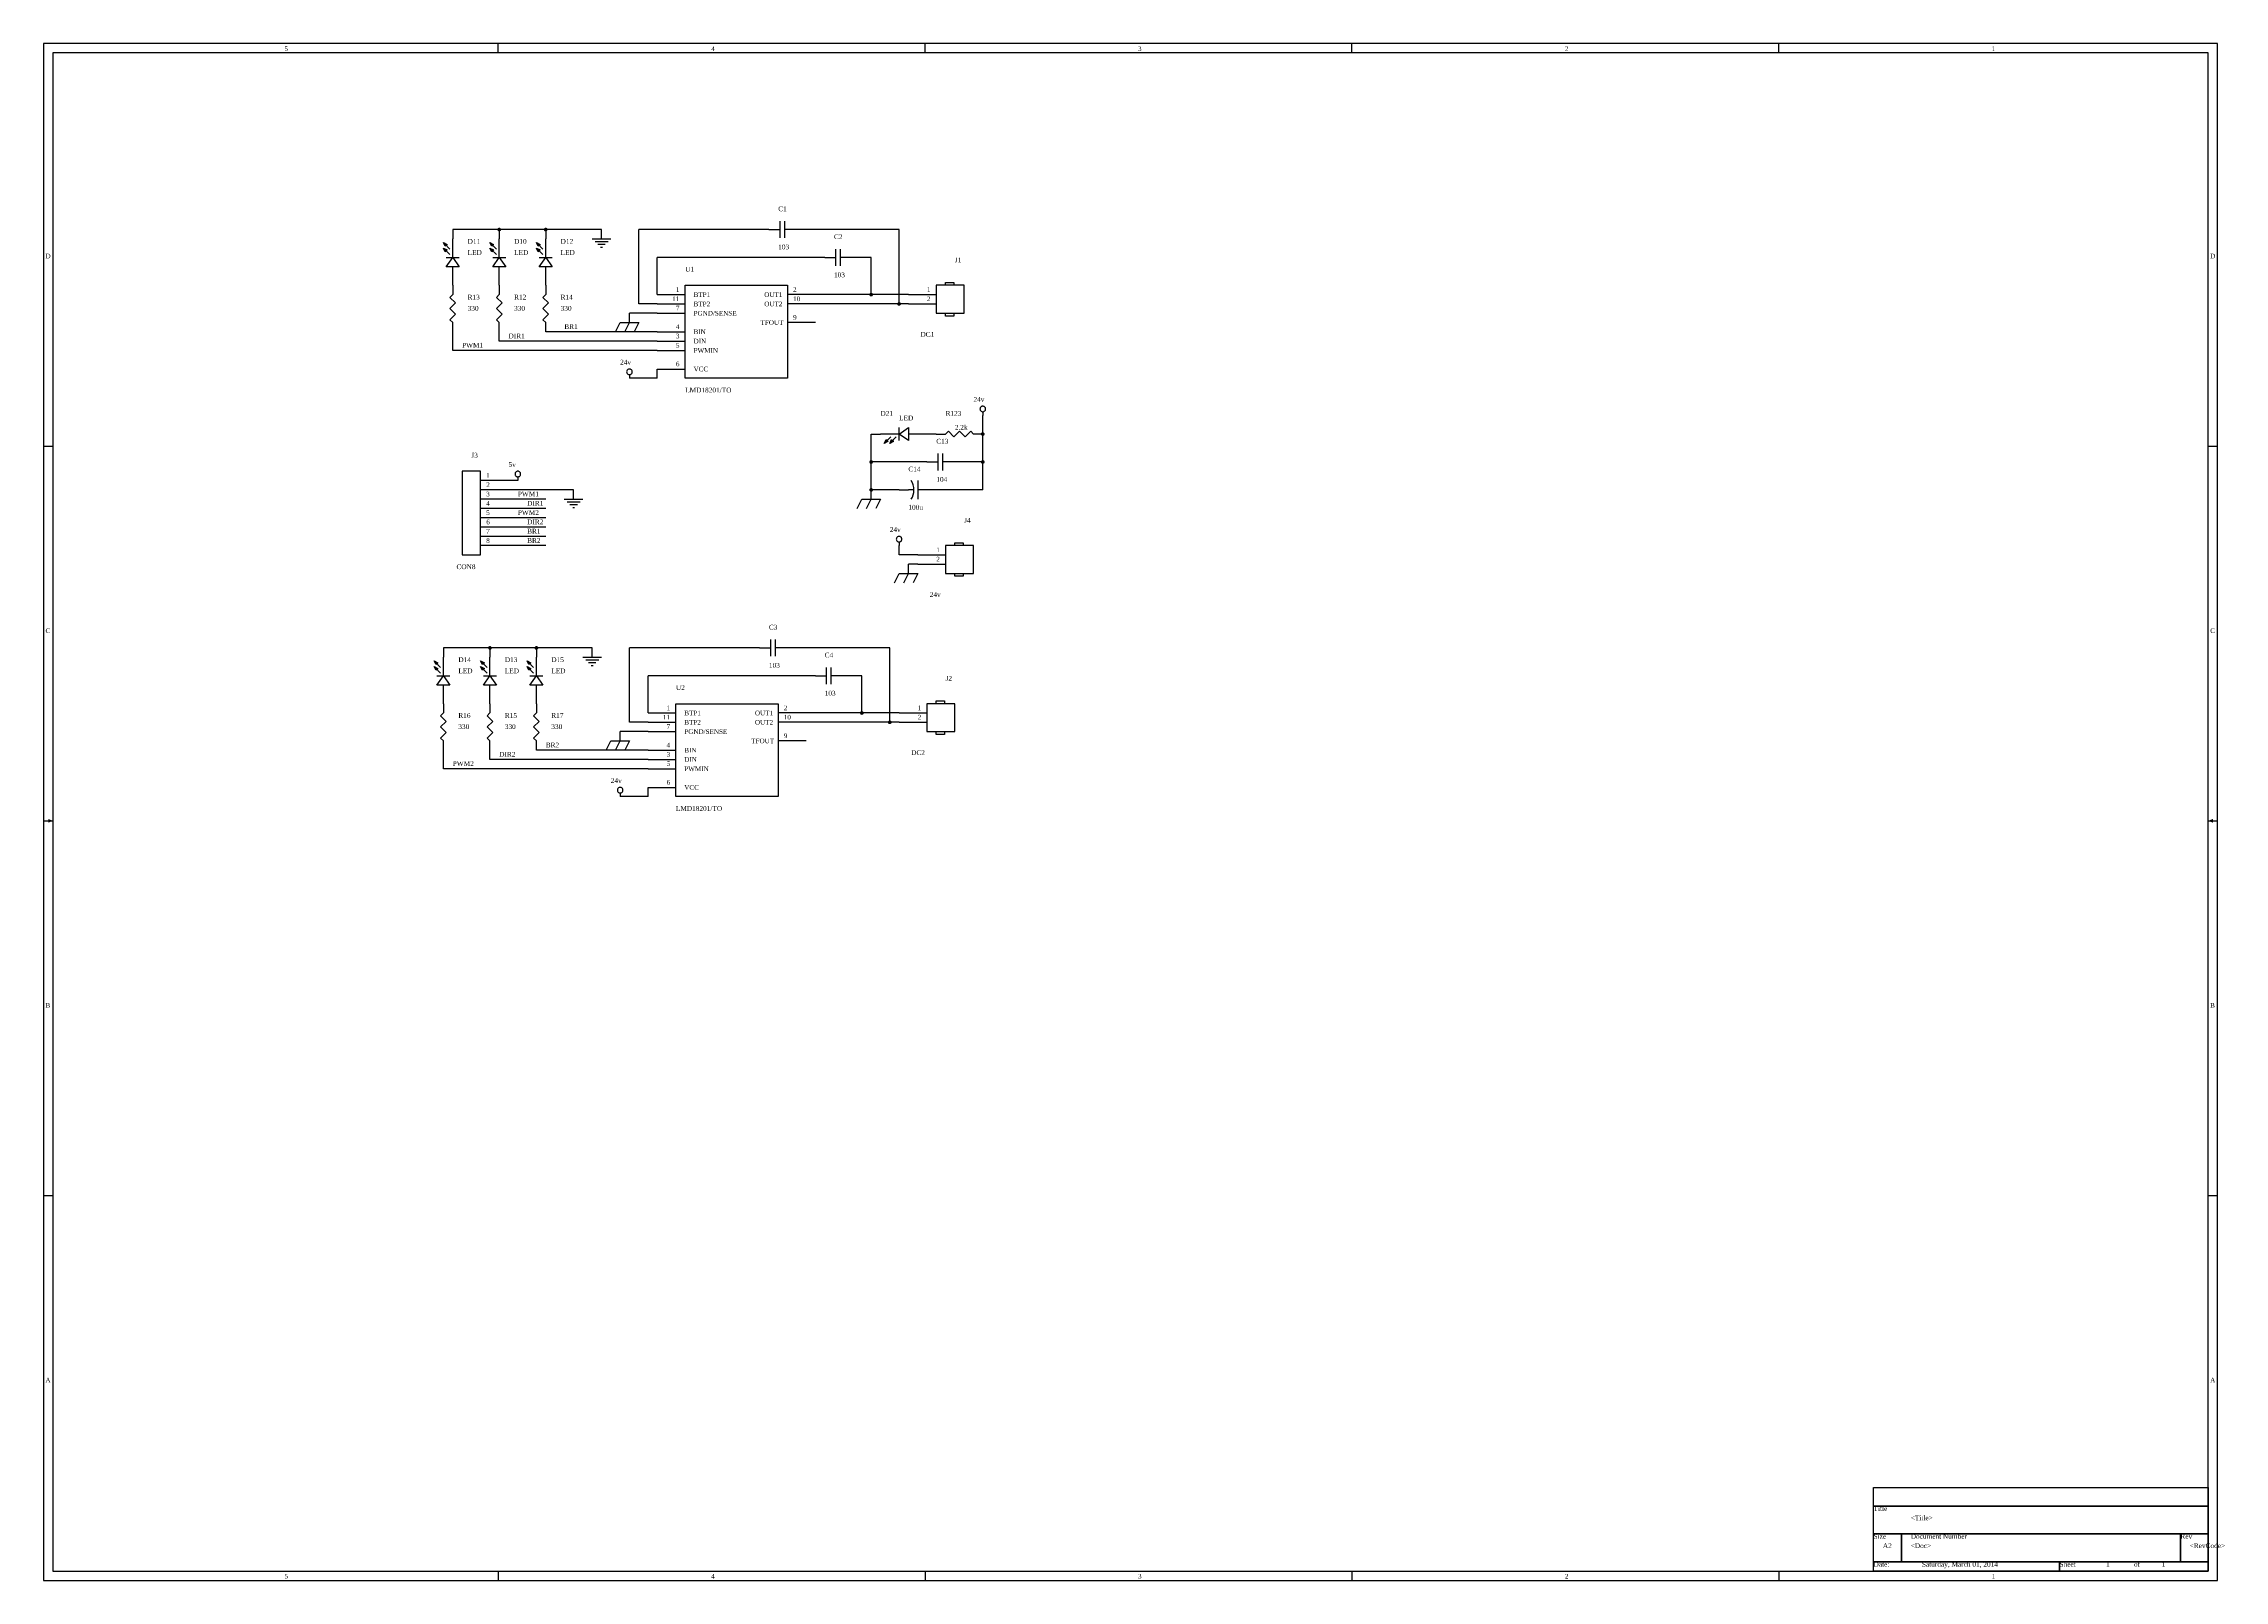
# Model space of a CAD drawing. Extents: x -3 to 593, y 3 to 422.
import ezdxf

# ---------------------------------------------------------------- set-up
doc = ezdxf.new("R2010")
doc.units = 0
doc.header["$MEASUREMENT"] = 0
for name, color, linetype in [('PARTS', 7, 'Continuous'), ('PARTTEXT', 7, 'Continuous'), ('TITLE', 7, 'Continuous'), ('WIRE', 7, 'Continuous'), ('WIRETEXT', 7, 'Continuous')]:
    doc.layers.add(name, color=color, linetype=linetype)
doc.styles.get("Standard").update_dxf_attribs({"font": 'times_0.ttf'})

msp = doc.modelspace()

# ---------------------------------------------------------------- linework, layer by layer
at = {"layer": 'PARTS'}
for p, q in [((109.22, 371.602), (109.22, 369.062)), ((121.92, 371.602), (121.92, 369.062)), ((134.62, 371.602), (134.62, 369.062)), ((195.58, 371.602), (198.12, 371.602)), ((203.2, 371.602), (200.66, 371.602)), ((210.82, 363.982), (213.36, 363.982)), ((218.44, 363.982), (215.9, 363.982)), ((109.22, 356.362), (109.22, 358.902)), ((121.92, 356.362), (121.92, 358.902)), ((134.62, 356.362), (134.62, 358.902)), ((109.22, 356.362), (109.22, 353.822)), ((121.92, 356.362), (121.92, 353.822)), ((134.62, 356.362), (134.62, 353.822)), ((165.1, 353.822), (172.72, 353.822)), ((208.28, 353.822), (200.66, 353.822)), ((233.68, 353.822), (241.3, 353.822)), ((109.22, 343.662), (109.22, 346.202)), ((121.92, 343.662), (121.92, 346.202)), ((134.62, 343.662), (134.62, 346.202)), ((165.1, 351.282), (172.72, 351.282)), ((165.1, 348.742), (172.72, 348.742)), ((208.28, 351.282), (200.66, 351.282)), ((208.28, 346.202), (200.66, 346.202)), ((233.68, 351.282), (241.3, 351.282)), ((165.1, 343.662), (172.72, 343.662)), ((165.1, 341.122), (172.72, 341.122)), ((165.1, 338.582), (172.72, 338.582)), ((165.1, 333.502), (172.72, 333.502)), ((223.52, 315.722), (226.06, 315.722)), ((238.76, 315.722), (236.22, 315.722)), ((241.3, 315.722), (243.84, 315.722)), ((254, 315.722), (251.46, 315.722)), ((238.76, 308.102), (241.3, 308.102)), ((246.38, 308.102), (243.84, 308.102)), ((124.46, 303.022), (116.84, 303.022)), ((124.46, 300.482), (116.84, 300.482)), ((124.46, 297.942), (116.84, 297.942)), ((231.14, 300.482), (233.68, 300.482)), ((238.76, 300.482), (236.22, 300.482)), ((124.46, 295.402), (116.84, 295.402)), ((124.46, 292.862), (116.84, 292.862)), ((124.46, 290.322), (116.84, 290.322)), ((124.46, 287.782), (116.84, 287.782)), ((124.46, 285.242), (116.84, 285.242)), ((236.22, 282.702), (243.84, 282.702)), ((236.22, 280.162), (243.84, 280.162)), ((106.68, 257.302), (106.68, 254.762)), ((119.38, 257.302), (119.38, 254.762)), ((132.08, 257.302), (132.08, 254.762)), ((193.04, 257.302), (195.58, 257.302)), ((200.66, 257.302), (198.12, 257.302)), ((106.68, 242.062), (106.68, 244.602)), ((119.38, 242.062), (119.38, 244.602)), ((132.08, 242.062), (132.08, 244.602)), ((208.28, 249.682), (210.82, 249.682)), ((215.9, 249.682), (213.36, 249.682)), ((106.68, 242.062), (106.68, 239.522)), ((119.38, 242.062), (119.38, 239.522)), ((132.08, 242.062), (132.08, 239.522)), ((162.56, 239.522), (170.18, 239.522)), ((205.74, 239.522), (198.12, 239.522)), ((231.14, 239.522), (238.76, 239.522)), ((162.56, 236.982), (170.18, 236.982)), ((162.56, 234.442), (170.18, 234.442)), ((205.74, 236.982), (198.12, 236.982)), ((231.14, 236.982), (238.76, 236.982)), ((106.68, 229.362), (106.68, 231.902)), ((119.38, 229.362), (119.38, 231.902)), ((132.08, 229.362), (132.08, 231.902)), ((162.56, 229.362), (170.18, 229.362)), ((162.56, 226.822), (170.18, 226.822)), ((205.74, 231.902), (198.12, 231.902)), ((162.56, 224.282), (170.18, 224.282)), ((162.56, 219.202), (170.18, 219.202))]:
    msp.add_line(p, q, dxfattribs=at)
for points in [[(198.12, 371.602), (198.628, 371.602)], [(198.628, 369.316), (198.628, 373.888)], [(199.898, 369.316), (199.898, 373.888)], [(200.66, 371.602), (199.898, 371.602)], [(106.934, 367.792), (108.458, 366.268)], [(106.934, 366.268), (108.458, 364.744)], [(107.442, 363.982), (110.998, 363.982)], [(109.22, 363.982), (109.22, 369.062)], [(119.634, 367.792), (121.158, 366.268)], [(119.634, 366.268), (121.158, 364.744)], [(120.142, 363.982), (123.698, 363.982)], [(121.92, 363.982), (121.92, 369.062)], [(132.334, 367.792), (133.858, 366.268)], [(132.334, 366.268), (133.858, 364.744)], [(132.842, 363.982), (136.398, 363.982)], [(134.62, 363.982), (134.62, 369.062)], [(147.32, 369.062), (152.4, 369.062)], [(148.082, 368.3), (151.638, 368.3)], [(150.876, 367.538), (148.844, 367.538)], [(149.606, 366.776), (150.114, 366.776)], [(213.36, 363.982), (213.868, 363.982)], [(213.868, 361.696), (213.868, 366.268)], [(215.138, 361.696), (215.138, 366.268)], [(215.9, 363.982), (215.138, 363.982)], [(109.22, 358.902), (109.22, 361.442)], [(121.92, 358.902), (121.92, 361.442)], [(134.62, 358.902), (134.62, 361.442)], [(108.458, 353.06), (109.22, 353.822)], [(109.982, 351.536), (108.458, 353.06)], [(108.458, 350.012), (109.982, 351.536)], [(121.158, 353.06), (121.92, 353.822)], [(122.682, 351.536), (121.158, 353.06)], [(121.158, 350.012), (122.682, 351.536)], [(133.858, 353.06), (134.62, 353.822)], [(135.382, 351.536), (133.858, 353.06)], [(133.858, 350.012), (135.382, 351.536)], [(243.84, 356.362), (243.84, 356.362), (243.84, 357.124), (246.126, 357.124), (246.126, 356.362)], [(109.982, 348.488), (108.458, 350.012)], [(108.458, 346.964), (109.982, 348.488)], [(109.22, 346.202), (108.458, 346.964)], [(122.682, 348.488), (121.158, 350.012)], [(121.158, 346.964), (122.682, 348.488)], [(121.92, 346.202), (121.158, 346.964)], [(135.382, 348.488), (133.858, 350.012)], [(133.858, 346.964), (135.382, 348.488)], [(134.62, 346.202), (133.858, 346.964)], [(153.67, 343.662), (154.94, 346.202)], [(154.94, 346.202), (160.02, 346.202)], [(156.21, 343.662), (157.48, 346.202)], [(160.02, 346.202), (158.75, 343.662)], [(246.126, 348.742), (246.126, 348.742), (246.126, 347.98), (243.84, 347.98), (243.84, 348.742)], [(157.48, 331.978), (157.48, 330.962)], [(254, 321.818), (254, 320.802)], [(231.14, 315.722), (226.06, 315.722)], [(231.14, 313.944), (231.14, 317.5)], [(236.22, 315.722), (233.68, 315.722)], [(243.84, 315.722), (244.602, 316.484)], [(244.602, 316.484), (246.126, 314.96)], [(246.126, 314.96), (247.65, 316.484)], [(247.65, 316.484), (249.174, 314.96)], [(249.174, 314.96), (250.698, 316.484)], [(250.698, 316.484), (251.46, 315.722)], [(227.33, 313.436), (228.854, 314.96)], [(228.854, 313.436), (230.378, 314.96)], [(241.808, 305.816), (241.808, 310.388)], [(243.078, 305.816), (243.078, 310.388)], [(127, 304.038), (127, 303.022)], [(241.3, 308.102), (241.808, 308.102)], [(243.84, 308.102), (243.078, 308.102)], [(139.7, 297.942), (144.78, 297.942)], [(219.71, 295.402), (220.98, 297.942)], [(220.98, 297.942), (226.06, 297.942)], [(222.25, 295.402), (223.52, 297.942)], [(226.06, 297.942), (224.79, 295.402)], [(235.204, 300.482), (233.68, 300.482)], [(236.22, 303.022), (236.22, 297.942)], [(140.462, 297.18), (144.018, 297.18)], [(143.256, 296.418), (141.224, 296.418)], [(141.986, 295.656), (142.494, 295.656)], [(231.14, 286.258), (231.14, 285.242)], [(246.38, 285.242), (246.38, 285.242), (246.38, 286.004), (248.666, 286.004), (248.666, 285.242)], [(229.87, 275.082), (231.14, 277.622)], [(231.14, 277.622), (236.22, 277.622)], [(232.41, 275.082), (233.68, 277.622)], [(236.22, 277.622), (234.95, 275.082)], [(248.666, 277.622), (248.666, 277.622), (248.666, 276.86), (246.38, 276.86), (246.38, 277.622)], [(195.58, 257.302), (196.088, 257.302)], [(196.088, 255.016), (196.088, 259.588)], [(197.358, 255.016), (197.358, 259.588)], [(198.12, 257.302), (197.358, 257.302)], [(104.394, 253.492), (105.918, 251.968)], [(104.394, 251.968), (105.918, 250.444)], [(106.68, 249.682), (106.68, 254.762)], [(117.094, 253.492), (118.618, 251.968)], [(117.094, 251.968), (118.618, 250.444)], [(119.38, 249.682), (119.38, 254.762)], [(129.794, 253.492), (131.318, 251.968)], [(129.794, 251.968), (131.318, 250.444)], [(132.08, 249.682), (132.08, 254.762)], [(144.78, 254.762), (149.86, 254.762)], [(145.542, 254), (149.098, 254)], [(148.336, 253.238), (146.304, 253.238)], [(147.066, 252.476), (147.574, 252.476)], [(211.328, 247.396), (211.328, 251.968)], [(212.598, 247.396), (212.598, 251.968)], [(104.902, 249.682), (108.458, 249.682)], [(106.68, 244.602), (106.68, 247.142)], [(117.602, 249.682), (121.158, 249.682)], [(119.38, 244.602), (119.38, 247.142)], [(130.302, 249.682), (133.858, 249.682)], [(132.08, 244.602), (132.08, 247.142)], [(210.82, 249.682), (211.328, 249.682)], [(213.36, 249.682), (212.598, 249.682)], [(105.918, 238.76), (106.68, 239.522)], [(107.442, 237.236), (105.918, 238.76)], [(118.618, 238.76), (119.38, 239.522)], [(120.142, 237.236), (118.618, 238.76)], [(131.318, 238.76), (132.08, 239.522)], [(132.842, 237.236), (131.318, 238.76)], [(241.3, 242.062), (241.3, 242.062), (241.3, 242.824), (243.586, 242.824), (243.586, 242.062)], [(105.918, 235.712), (107.442, 237.236)], [(107.442, 234.188), (105.918, 235.712)], [(105.918, 232.664), (107.442, 234.188)], [(106.68, 231.902), (105.918, 232.664)], [(118.618, 235.712), (120.142, 237.236)], [(120.142, 234.188), (118.618, 235.712)], [(118.618, 232.664), (120.142, 234.188)], [(119.38, 231.902), (118.618, 232.664)], [(131.318, 235.712), (132.842, 237.236)], [(132.842, 234.188), (131.318, 235.712)], [(131.318, 232.664), (132.842, 234.188)], [(132.08, 231.902), (131.318, 232.664)], [(243.586, 234.442), (243.586, 234.442), (243.586, 233.68), (241.3, 233.68), (241.3, 234.442)], [(151.13, 229.362), (152.4, 231.902)], [(152.4, 231.902), (157.48, 231.902)], [(153.67, 229.362), (154.94, 231.902)], [(157.48, 231.902), (156.21, 229.362)], [(154.94, 217.678), (154.94, 216.662)]]:
    msp.add_lwpolyline(points, dxfattribs=at)
for points in [[(107.188, 367.03), (107.188, 367.03), (106.68, 368.046), (107.696, 367.538), (107.188, 367.03)], [(107.188, 365.506), (107.188, 365.506), (106.68, 366.522), (107.696, 366.014), (107.188, 365.506)], [(109.22, 363.982), (109.22, 363.982), (110.998, 361.442), (107.442, 361.442), (109.22, 363.982)], [(119.888, 367.03), (119.888, 367.03), (119.38, 368.046), (120.396, 367.538), (119.888, 367.03)], [(119.888, 365.506), (119.888, 365.506), (119.38, 366.522), (120.396, 366.014), (119.888, 365.506)], [(121.92, 363.982), (121.92, 363.982), (123.698, 361.442), (120.142, 361.442), (121.92, 363.982)], [(132.588, 367.03), (132.588, 367.03), (132.08, 368.046), (133.096, 367.538), (132.588, 367.03)], [(132.588, 365.506), (132.588, 365.506), (132.08, 366.522), (133.096, 366.014), (132.588, 365.506)], [(134.62, 363.982), (134.62, 363.982), (136.398, 361.442), (132.842, 361.442), (134.62, 363.982)], [(172.72, 356.362), (200.66, 356.362), (200.66, 330.962), (172.72, 330.962)], [(248.92, 356.362), (241.3, 356.362), (241.3, 348.742), (248.92, 348.742)], [(231.14, 315.722), (231.14, 315.722), (233.68, 317.5), (233.68, 313.944), (231.14, 315.722)], [(228.092, 313.69), (228.092, 313.69), (227.076, 313.182), (227.584, 314.198), (228.092, 313.69)], [(229.616, 313.69), (229.616, 313.69), (228.6, 313.182), (229.108, 314.198), (229.616, 313.69)], [(116.84, 305.562), (111.76, 305.562), (111.76, 282.702), (116.84, 282.702)], [(251.46, 285.242), (243.84, 285.242), (243.84, 277.622), (251.46, 277.622)], [(104.648, 252.73), (104.648, 252.73), (104.14, 253.746), (105.156, 253.238), (104.648, 252.73)], [(104.648, 251.206), (104.648, 251.206), (104.14, 252.222), (105.156, 251.714), (104.648, 251.206)], [(117.348, 252.73), (117.348, 252.73), (116.84, 253.746), (117.856, 253.238), (117.348, 252.73)], [(117.348, 251.206), (117.348, 251.206), (116.84, 252.222), (117.856, 251.714), (117.348, 251.206)], [(130.048, 252.73), (130.048, 252.73), (129.54, 253.746), (130.556, 253.238), (130.048, 252.73)], [(130.048, 251.206), (130.048, 251.206), (129.54, 252.222), (130.556, 251.714), (130.048, 251.206)], [(106.68, 249.682), (106.68, 249.682), (108.458, 247.142), (104.902, 247.142), (106.68, 249.682)], [(119.38, 249.682), (119.38, 249.682), (121.158, 247.142), (117.602, 247.142), (119.38, 249.682)], [(132.08, 249.682), (132.08, 249.682), (133.858, 247.142), (130.302, 247.142), (132.08, 249.682)], [(170.18, 242.062), (198.12, 242.062), (198.12, 216.662), (170.18, 216.662)], [(246.38, 242.062), (238.76, 242.062), (238.76, 234.442), (246.38, 234.442)]]:
    msp.add_lwpolyline(points, close=True, dxfattribs=at)
for points in [[(158.242, 332.74, 0.0985), (158.184, 333.0316, 0.0985), (158.0188, 333.2788, 0.0985), (157.7716, 333.444, 0.0985), (157.48, 333.502, 0.0985), (157.1884, 333.444, 0.0985), (156.9412, 333.2788, 0.0985), (156.776, 333.0316, 0.0985), (156.718, 332.74, 0.0985), (156.776, 332.4484, 0.0985), (156.9412, 332.2012, 0.0985), (157.1884, 332.036, 0.0985), (157.48, 331.978, 0.0985), (157.7716, 332.036, 0.0985), (158.0188, 332.2012, 0.0985), (158.184, 332.4484, 0.0985)], [(254.762, 322.58, 0.0985), (254.704, 322.8716, 0.0985), (254.5388, 323.1188, 0.0985), (254.2916, 323.284, 0.0985), (254, 323.342, 0.0985), (253.7084, 323.284, 0.0985), (253.4612, 323.1188, 0.0985), (253.296, 322.8716, 0.0985), (253.238, 322.58, 0.0985), (253.296, 322.2884, 0.0985), (253.4612, 322.0412, 0.0985), (253.7084, 321.876, 0.0985), (254, 321.818, 0.0985), (254.2916, 321.876, 0.0985), (254.5388, 322.0412, 0.0985), (254.704, 322.2884, 0.0985)], [(127.762, 304.8, 0.0985), (127.704, 305.0916, 0.0985), (127.5388, 305.3388, 0.0985), (127.2916, 305.504, 0.0985), (127, 305.562, 0.0985), (126.7084, 305.504, 0.0985), (126.4612, 305.3388, 0.0985), (126.296, 305.0916, 0.0985), (126.238, 304.8, 0.0985), (126.296, 304.5084, 0.0985), (126.4612, 304.2612, 0.0985), (126.7084, 304.096, 0.0985), (127, 304.038, 0.0985), (127.2916, 304.096, 0.0985), (127.5388, 304.2612, 0.0985), (127.704, 304.5084, 0.0985)], [(231.902, 287.02, 0.0985), (231.844, 287.3116, 0.0985), (231.6788, 287.5588, 0.0985), (231.4316, 287.724, 0.0985), (231.14, 287.782, 0.0985), (230.8484, 287.724, 0.0985), (230.6012, 287.5588, 0.0985), (230.436, 287.3116, 0.0985), (230.378, 287.02, 0.0985), (230.436, 286.7284, 0.0985), (230.6012, 286.4812, 0.0985), (230.8484, 286.316, 0.0985), (231.14, 286.258, 0.0985), (231.4316, 286.316, 0.0985), (231.6788, 286.4812, 0.0985), (231.844, 286.7284, 0.0985)], [(155.702, 218.44, 0.0985), (155.644, 218.7316, 0.0985), (155.4788, 218.9788, 0.0985), (155.2316, 219.144, 0.0985), (154.94, 219.202, 0.0985), (154.6484, 219.144, 0.0985), (154.4012, 218.9788, 0.0985), (154.236, 218.7316, 0.0985), (154.178, 218.44, 0.0985), (154.236, 218.1484, 0.0985), (154.4012, 217.9012, 0.0985), (154.6484, 217.736, 0.0985), (154.94, 217.678, 0.0985), (155.2316, 217.736, 0.0985), (155.4788, 217.9012, 0.0985), (155.644, 218.1484, 0.0985)]]:
    msp.add_lwpolyline(points, format="xyb", close=True, dxfattribs=at)
for points in [[(235.204, 300.482, 0.1654), (234.442, 303.022)], [(234.442, 297.942, 0.1654), (235.204, 300.482)]]:
    msp.add_lwpolyline(points, format="xyb", dxfattribs=at)
at = {"layer": 'TITLE'}
for points in [[(-2.54, 2.54), (591.312, 2.54), (591.312, 422.402), (-2.54, 422.402)], [(0, 5.08), (588.772, 5.08), (588.772, 419.862), (0, 419.862)], [(497.332, 27.94), (588.772, 27.94), (588.772, 22.86), (497.332, 22.86)], [(497.332, 22.86), (588.772, 22.86), (588.772, 15.24), (497.332, 15.24)], [(497.332, 15.24), (504.952, 15.24), (504.952, 7.62), (497.332, 7.62)], [(504.952, 15.24), (581.152, 15.24), (581.152, 7.62), (504.952, 7.62)], [(581.152, 15.24), (588.772, 15.24), (588.772, 7.62), (581.152, 7.62)], [(497.332, 7.62), (548.132, 7.62), (548.132, 5.08), (497.332, 5.08)], [(548.132, 7.62), (588.772, 7.62), (588.772, 5.08), (548.132, 5.08)]]:
    msp.add_lwpolyline(points, close=True, dxfattribs=at)
for points in [[(121.666, 419.862), (121.666, 422.402)], [(238.252, 419.862), (238.252, 422.402)], [(354.838, 419.862), (354.838, 422.402)], [(471.424, 419.862), (471.424, 422.402)], [(-2.54, 312.42), (0, 312.42)], [(588.772, 312.42), (591.312, 312.42)], [(-2.54, 210.058), (0, 210.058)], [(588.772, 210.058), (591.312, 210.058)], [(-2.54, 107.696), (0, 107.696)], [(588.772, 107.696), (591.312, 107.696)], [(121.666, 5.08), (121.666, 2.54)], [(238.252, 5.08), (238.252, 2.54)], [(354.838, 5.08), (354.838, 2.54)], [(471.424, 5.08), (471.424, 2.54)]]:
    msp.add_lwpolyline(points, dxfattribs=at)
for points in [[(0, 210.058), (-1.27, 210.566), (-1.27, 209.55), (-1.27, 210.058)], [(0, 210.058), (-1.27, 210.566), (-1.27, 209.55), (-1.27, 210.058)], [(0, 210.058), (-1.27, 210.566), (-1.27, 209.55), (-1.27, 210.058)], [(588.772, 210.058), (590.042, 210.566), (590.042, 209.55), (590.042, 210.058)], [(588.772, 210.058), (590.042, 210.566), (590.042, 209.55), (590.042, 210.058)], [(588.772, 210.058), (590.042, 210.566), (590.042, 209.55), (590.042, 210.058)]]:
    msp.add_solid(points, dxfattribs=at)
at = {"layer": 'WIRE'}
for points in [[(121.92, 371.602), (109.22, 371.602)], [(134.62, 371.602), (121.92, 371.602)], [(149.86, 371.602), (134.62, 371.602)], [(149.86, 369.062), (149.86, 371.602)], [(195.58, 371.602), (160.02, 371.602)], [(160.02, 351.282), (160.02, 371.602)], [(231.14, 371.602), (203.2, 371.602)], [(231.14, 351.282), (231.14, 371.602)], [(210.82, 363.982), (165.1, 363.982)], [(165.1, 353.822), (165.1, 363.982)], [(223.52, 363.982), (218.44, 363.982)], [(223.52, 353.822), (223.52, 363.982)], [(223.52, 353.822), (208.28, 353.822)], [(233.68, 353.822), (223.52, 353.822)], [(165.1, 348.742), (157.48, 348.742)], [(157.48, 346.202), (157.48, 348.742)], [(165.1, 351.282), (160.02, 351.282)], [(231.14, 351.282), (208.28, 351.282)], [(233.68, 351.282), (231.14, 351.282)], [(109.22, 338.582), (109.22, 343.662)], [(121.92, 341.122), (121.92, 343.662)], [(165.1, 341.122), (121.92, 341.122)], [(165.1, 343.662), (134.62, 343.662)], [(165.1, 338.582), (109.22, 338.582)], [(165.1, 330.962), (157.48, 330.962)], [(165.1, 330.962), (165.1, 333.502)], [(223.52, 308.102), (223.52, 315.722)], [(241.3, 315.722), (238.76, 315.722)], [(254, 315.722), (254, 320.802)], [(254, 308.102), (254, 315.722)], [(238.76, 308.102), (223.52, 308.102)], [(223.52, 300.482), (223.52, 308.102)], [(254, 308.102), (246.38, 308.102)], [(254, 300.482), (254, 308.102)], [(127, 303.022), (124.46, 303.022)], [(142.24, 300.482), (124.46, 300.482)], [(134.62, 297.942), (124.46, 297.942)], [(142.24, 297.942), (142.24, 300.482)], [(223.52, 297.942), (223.52, 300.482)], [(231.14, 300.482), (223.52, 300.482)], [(254, 300.482), (238.76, 300.482)], [(134.62, 295.402), (124.46, 295.402)], [(134.62, 292.862), (124.46, 292.862)], [(134.62, 290.322), (124.46, 290.322)], [(134.62, 287.782), (124.46, 287.782)], [(134.62, 285.242), (124.46, 285.242)], [(231.14, 282.702), (231.14, 285.242)], [(236.22, 282.702), (231.14, 282.702)], [(236.22, 280.162), (233.68, 280.162)], [(233.68, 277.622), (233.68, 280.162)], [(119.38, 257.302), (106.68, 257.302)], [(132.08, 257.302), (119.38, 257.302)], [(147.32, 257.302), (132.08, 257.302)], [(147.32, 254.762), (147.32, 257.302)], [(193.04, 257.302), (157.48, 257.302)], [(157.48, 236.982), (157.48, 257.302)], [(228.6, 257.302), (200.66, 257.302)], [(228.6, 236.982), (228.6, 257.302)], [(208.28, 249.682), (162.56, 249.682)], [(162.56, 239.522), (162.56, 249.682)], [(220.98, 249.682), (215.9, 249.682)], [(220.98, 239.522), (220.98, 249.682)], [(220.98, 239.522), (205.74, 239.522)], [(231.14, 239.522), (220.98, 239.522)], [(162.56, 234.442), (154.94, 234.442)], [(154.94, 231.902), (154.94, 234.442)], [(162.56, 236.982), (157.48, 236.982)], [(228.6, 236.982), (205.74, 236.982)], [(231.14, 236.982), (228.6, 236.982)], [(106.68, 224.282), (106.68, 229.362)], [(119.38, 226.822), (119.38, 229.362)], [(162.56, 226.822), (119.38, 226.822)], [(162.56, 229.362), (132.08, 229.362)], [(162.56, 224.282), (106.68, 224.282)], [(162.56, 216.662), (154.94, 216.662)], [(162.56, 216.662), (162.56, 219.202)]]:
    msp.add_lwpolyline(points, dxfattribs=at)
at = {"layer": 'WIRE', "const_width": 0.508}
for points in [[(121.666, 371.602, 1), (122.174, 371.602, 1)], [(134.366, 371.602, 1), (134.874, 371.602, 1)], [(223.266, 353.822, 1), (223.774, 353.822, 1)], [(230.886, 351.282, 1), (231.394, 351.282, 1)], [(253.746, 315.722, 1), (254.254, 315.722, 1)], [(223.266, 308.102, 1), (223.774, 308.102, 1)], [(253.746, 308.102, 1), (254.254, 308.102, 1)], [(223.266, 300.482, 1), (223.774, 300.482, 1)], [(119.126, 257.302, 1), (119.634, 257.302, 1)], [(131.826, 257.302, 1), (132.334, 257.302, 1)], [(220.726, 239.522, 1), (221.234, 239.522, 1)], [(228.346, 236.982, 1), (228.854, 236.982, 1)]]:
    msp.add_lwpolyline(points, format="xyb", close=True, dxfattribs=at)

# ---------------------------------------------------------------- texts
at = {"layer": 'PARTS'}
for s, p in [('11', (169.164, 352.044)), ('1', (170.18, 354.584)), ('BTP1', (175.006, 353.187)), ('BTP2', (175.006, 350.647)), ('OUT1', (194.31, 353.187)), ('OUT2', (194.31, 350.647)), ('2', (202.184, 354.584)), ('10', (202.184, 352.044)), ('2', (238.76, 352.044)), ('1', (238.76, 354.584)), ('4', (170.18, 344.424)), ('7', (170.18, 349.504)), ('PGND/SENSE', (175.006, 348.107)), ('TFOUT', (193.294, 345.567)), ('9', (202.184, 346.964)), ('3', (170.18, 341.884)), ('5', (170.18, 339.344)), ('BIN', (175.006, 343.027)), ('DIN', (175.006, 340.487)), ('6', (170.18, 334.264)), ('VCC', (175.006, 332.867)), ('PWMIN', (175.006, 337.947)), ('1', (118.364, 303.784)), ('2', (118.364, 301.244)), ('3', (118.364, 298.704)), ('4', (118.364, 296.164)), ('6', (118.364, 291.084)), ('5', (118.364, 293.624)), ('8', (118.364, 286.004)), ('7', (118.364, 288.544)), ('2', (241.3, 280.924)), ('1', (241.3, 283.464)), ('11', (166.624, 237.744)), ('1', (167.64, 240.284)), ('BTP1', (172.466, 238.887)), ('OUT1', (191.77, 238.887)), ('2', (199.644, 240.284)), ('10', (199.644, 237.744)), ('2', (236.22, 237.744)), ('1', (236.22, 240.284)), ('7', (167.64, 235.204)), ('BTP2', (172.466, 236.347)), ('PGND/SENSE', (172.466, 233.807)), ('TFOUT', (190.754, 231.267)), ('OUT2', (191.77, 236.347)), ('9', (199.644, 232.664)), ('4', (167.64, 230.124)), ('3', (167.64, 227.584)), ('BIN', (172.466, 228.727)), ('DIN', (172.466, 226.187)), ('6', (167.64, 219.964)), ('5', (167.64, 225.044)), ('PWMIN', (172.466, 223.647)), ('VCC', (172.466, 218.567))]:
    msp.add_text(s, height=1.27, dxfattribs=at).set_placement(p)
at = {"layer": 'PARTTEXT'}
for s, p in [('C1', (198.12, 376.6163)), ('C2', (213.36, 368.9963)), ('D11', (113.284, 367.7263)), ('LED', (113.284, 364.6783)), ('D10', (125.984, 367.7263)), ('LED', (125.984, 364.6783)), ('D12', (138.684, 367.7263)), ('LED', (138.684, 364.6783)), ('103', (198.12, 366.2023)), ('J1', (246.38, 362.6463)), ('U1', (172.72, 360.1063)), ('103', (213.36, 358.5823)), ('R13', (113.284, 352.4863)), ('R12', (125.984, 352.4863)), ('R14', (138.684, 352.4863)), ('330', (113.284, 349.4383)), ('330', (125.984, 349.4383)), ('330', (138.684, 349.4383)), ('DC1', (236.982, 342.3263)), ('24v', (154.94, 334.7063)), ('LMD18201/TO', (172.72, 327.0863)), ('D21', (226.06, 320.7363)), ('R123', (243.84, 320.7363)), ('24v', (251.46, 324.5463)), ('LED', (231.14, 319.4663)), ('2.2k', (246.38, 316.9263)), ('J3', (114.3, 309.3063)), ('C13', (241.3, 313.1163)), ('5v', (124.46, 306.7663)), ('C14', (233.68, 305.4963)), ('104', (241.3, 302.7023)), ('100u', (233.68, 295.0823)), ('J4', (248.92, 291.5263)), ('24v', (228.6, 288.9863)), ('CON8', (110.236, 278.8263)), ('24v', (239.522, 271.2063)), ('C3', (195.58, 262.3163)), ('D14', (110.744, 253.4263)), ('LED', (110.744, 250.3783)), ('D13', (123.444, 253.4263)), ('LED', (123.444, 250.3783)), ('D15', (136.144, 253.4263)), ('LED', (136.144, 250.3783)), ('103', (195.58, 251.9023)), ('C4', (210.82, 254.6963)), ('U2', (170.18, 245.8063)), ('103', (210.82, 244.2823)), ('J2', (243.84, 248.3463)), ('R16', (110.744, 238.1863)), ('R15', (123.444, 238.1863)), ('R17', (136.144, 238.1863)), ('330', (110.744, 235.1383)), ('330', (123.444, 235.1383)), ('330', (136.144, 235.1383)), ('DC2', (234.442, 228.0263)), ('24v', (152.4, 220.4063)), ('LMD18201/TO', (170.18, 212.7863)), ('Title', (497.332, 21.5243)), ('Size', (497.332, 13.9043)), ('Document Number', (507.492, 13.9043)), ('Rev', (581.152, 13.9043)), ('Date:', (497.332, 6.2843)), ('Sheet', (548.132, 6.2843)), ('of', (568.452, 6.2843))]:
    msp.add_text(s, height=1.3057, dxfattribs=at).set_placement(p)
at = {"layer": 'TITLE'}
for s, height, p in [('5', 1.27, (63.246, 420.37)), ('4', 1.27, (179.832, 420.37)), ('3', 1.27, (296.418, 420.37)), ('2', 1.27, (413.004, 420.37)), ('1', 1.27, (529.59, 420.37)), ('D', 1.27, (-2.032, 363.728)), ('D', 1.27, (589.28, 363.728)), ('C', 1.27, (-2.032, 261.366)), ('C', 1.27, (589.28, 261.366)), ('B', 1.27, (-2.032, 159.004)), ('B', 1.27, (589.28, 159.004)), ('A', 1.27, (-2.032, 56.642)), ('A', 1.27, (589.28, 56.642)), ('<Title>', 1.3057, (507.492, 18.9843)), ('A2', 1.3057, (499.872, 11.3643)), ('<Doc>', 1.3057, (507.492, 11.3643)), ('<RevCode>', 1.3057, (583.692, 11.3643)), ('Saturday, March 01, 2014', 1.3057, (510.54, 6.2843)), ('1', 1.3057, (560.832, 6.2843)), ('1', 1.3057, (576.072, 6.2843)), ('5', 1.27, (63.246, 3.048)), ('4', 1.27, (179.832, 3.048)), ('3', 1.27, (296.418, 3.048)), ('2', 1.27, (413.004, 3.048)), ('1', 1.27, (529.59, 3.048))]:
    msp.add_text(s, height=height, dxfattribs=at).set_placement(p)
at = {"layer": 'WIRETEXT'}
for s, p in [('BR1', (139.7, 344.424)), ('PWM1', (111.76, 339.344)), ('DIR1', (124.46, 341.884)), ('PWM1', (127, 298.704)), ('PWM2', (127, 293.624)), ('DIR1', (129.54, 296.164)), ('DIR2', (129.54, 291.084)), ('BR1', (129.54, 288.544)), ('BR2', (129.54, 286.004)), ('DIR2', (121.92, 227.584)), ('BR2', (134.62, 230.124)), ('PWM2', (109.22, 225.044))]:
    msp.add_text(s, height=1.3057, dxfattribs=at).set_placement(p)

doc.saveas('drawing.dxf')
